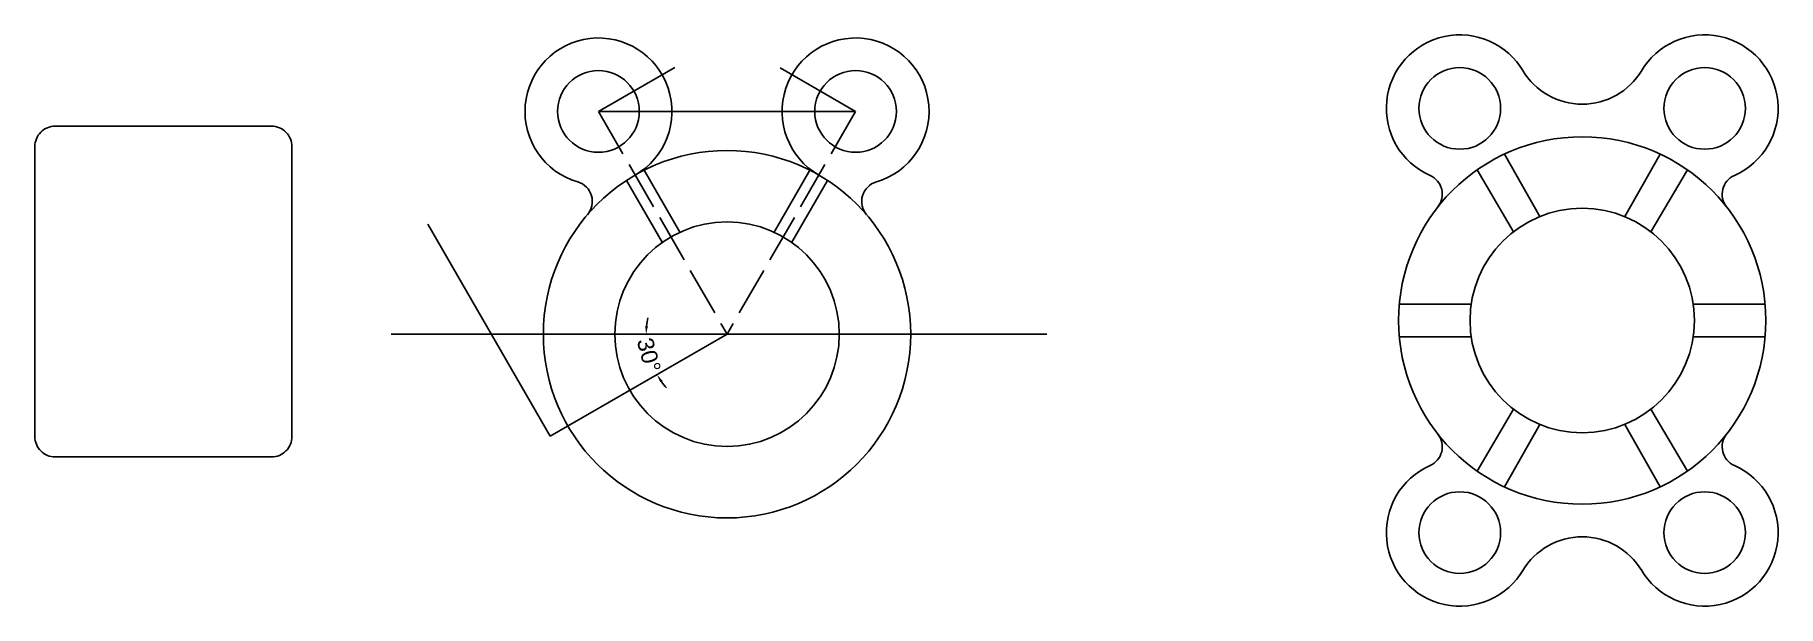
# Model space of a CAD drawing. Header units: inches. Extents: x -120 to 4750, y -697 to 1577.
# Drawn here: x 17.2 to 444.4, y -19.1 to 120.8 of the extents above; entities that cross this region are included whole.
import ezdxf

# ---------------------------------------------------------------- set-up
doc = ezdxf.new("R2010")
doc.units = ezdxf.units.IN
doc.header["$MEASUREMENT"] = 0
doc.linetypes.add('ACAD_ISO02W100', pattern=[15, 12, -3])
doc.styles.get("Standard").update_dxf_attribs({"font": 'arial.ttf'})
doc.dimstyles.get("Standard").update_dxf_attribs({"dimtxt": 4, "dimasz": 2, "dimexe": 0.18, "dimexo": 0.0625, "dimgap": 0.09, "dimtad": 0, "dimtoh": 1, "dimdec": 1, "dimdsep": 46, "dimtxsty": 'Standard', "dimcen": 2, "dimse1": 1, "dimse2": 1, "dimadec": 0, "dimazin": 0, "dimtfac": 1, "dimtdec": 1, "dimtofl": 0, "dimtmove": 0, "dimatfit": 3, "dimfxl": 1, "dimtolj": 1, "dimtzin": 0, "dimarcsym": 0})

msp = doc.modelspace()

# ---------------------------------------------------------------- blocks, each defined once
blk = doc.blocks.new('*D1')
at = {"color": 0, "lineweight": -2, "transparency": 16777216}
for start, end in [(168.4319, 174.2159), (215.7841, 221.5681)]:
    blk.add_arc((186.8, 47.51), 19.82, start, end, dxfattribs=at)
at = {"color": 0, "transparency": 16777216}
for points in [[(167.41, 49.49), (166.75, 49.52), (166.98, 47.51)], [(170.44, 35.74), (171, 36.1), (169.63, 37.6)]]:
    blk.add_solid(points, dxfattribs=at)
at = {"layer": 'Defpoints', "color": 0, "transparency": 16777216}
for p in [(104.48, 47.51), (186.8, 47.51), (265.2, 47.51), (167.28, 44.07), (143.5, 22.51)]:
    blk.add_point(p, dxfattribs=at)
at = {"color": 0, "transparency": 16777216, "insert": (167.65, 42.38), "char_height": 4, "attachment_point": 5, "rotation": 285}
blk.add_mtext('\\A1;30°', dxfattribs=at)

# ---------------------------------------------------------------- dimensions: what is measured, and where the dimension line sits
dim = msp.add_angular_dim_2l(base=(167.28, 44.07), line1=((186.8, 47.51), (143.5, 22.51)), line2=((265.2, 47.51), (104.48, 47.51)), dimstyle='Standard')
dim.commit()
dim.dimension.update_dxf_attribs({"geometry": '*D1', "text_midpoint": (167.65, 42.38)})

# ---------------------------------------------------------------- linework, layer by layer
for p, q in [((155.3, 102.06), (174, 112.86)), ((218.3, 102.06), (199.85, 112.72)), ((381.94, 111.82), (381.94, 111.83)), ((157.46, 103.32), (157.47, 103.31)), ((216.13, 103.32), (216.13, 103.31)), ((155.3, 102.06), (218.3, 102.07)), ((218.3, 102.06), (218.3, 102.07)), ((385.95, 76.32), (377.29, 91.63)), ((406.75, 76.32), (415.41, 91.63)), ((166.5, 87.67), (175.27, 72.48)), ((207.1, 87.67), (198.33, 72.48)), ((379.52, 72.61), (370.59, 87.76)), ((413.18, 72.61), (422.11, 87.76)), ((162.17, 85.17), (170.88, 70.08)), ((211.43, 85.17), (202.71, 70.08)), ((143.5, 22.51), (113.5, 74.47)), ((351.53, 54.86), (369.14, 54.85)), ((441.17, 54.86), (423.56, 54.85)), ((265.2, 47.51), (104.48, 47.51)), ((186.8, 47.51), (143.5, 22.51)), ((186.8, 47.51), (265.2, 47.51)), ((369.14, 46.87), (351.53, 46.87)), ((423.56, 46.87), (441.17, 46.87)), ((379.52, 29.11), (370.59, 13.96)), ((413.18, 29.11), (422.11, 13.96)), ((385.95, 25.41), (377.29, 10.1)), ((406.75, 25.41), (415.41, 10.1)), ((381.94, -10.1), (381.94, -10.1))]:
    msp.add_line(p, q)
at = {"linetype": 'ACAD_ISO02W100'}
for p in [(155.3, 102.07), (218.3, 102.07)]:
    msp.add_line(p, (186.8, 47.51), dxfattribs=at)
msp.add_lwpolyline([(22.2, 17.45), (75.2, 17.45, 0.414214), (80.2, 22.45), (80.2, 93.45, 0.414214), (75.2, 98.45), (22.2, 98.45, 0.414214), (17.2, 93.45), (17.2, 22.45, 0.414214)], format="xyb", close=True)
for centre, radius in [((155.3, 102.07), 10), ((218.3, 102.07), 10), ((366.35, 102.82), 10), ((426.35, 102.82), 10), ((396.35, 50.86), 45), ((186.8, 47.51), 45), ((396.35, 50.86), 27.5), ((186.8, 47.51), 27.5), ((366.35, -1.1), 10), ((426.35, -1.1), 10)]:
    msp.add_circle(centre, radius)
for centre, radius, start, end in [((155.3, 102.07), 18, 300, 253.5859), ((218.3, 102.07), 18, 286.4141, 240), ((366.35, 102.82), 18, 30, 246.1724), ((426.35, 102.82), 18, 293.8276, 150), ((396.35, 120.85), 17, 211.0027, 328.9973), ((155.3, 102.06), 2.5, 29.8665, 30.1252), ((218.3, 102.06), 2.5, 149.8748, 150.1335), ((357.06, 81.79), 5, 321.7978, 66.1724), ((435.64, 81.79), 5, 113.8276, 218.2022), ((148.8, 80.01), 5, 319.463, 73.5859), ((224.8, 80.01), 5, 106.4141, 220.537), ((200.55, 71.33), 2.5, 147.403, 152.6053), ((200.55, 71.33), 2.5, 327.3947, 330), ((357.06, 19.94), 5, 293.8276, 38.2022), ((435.64, 19.94), 5, 141.7978, 246.1724), ((366.35, -1.1), 18, 113.8276, 330), ((426.35, -1.1), 18, 210, 66.1724), ((396.35, -19.13), 17, 31.0027, 148.9973)]:
    msp.add_arc(centre, radius, start, end)

msp.set_redraw_order([(e.dxf.handle, doc.entitydb.next_handle()) for e in msp.query("TEXT MTEXT ATTDEF DIMENSION ARC_DIMENSION")])  # texts and dimensions are drawn at this point

doc.saveas('drawing.dxf')
